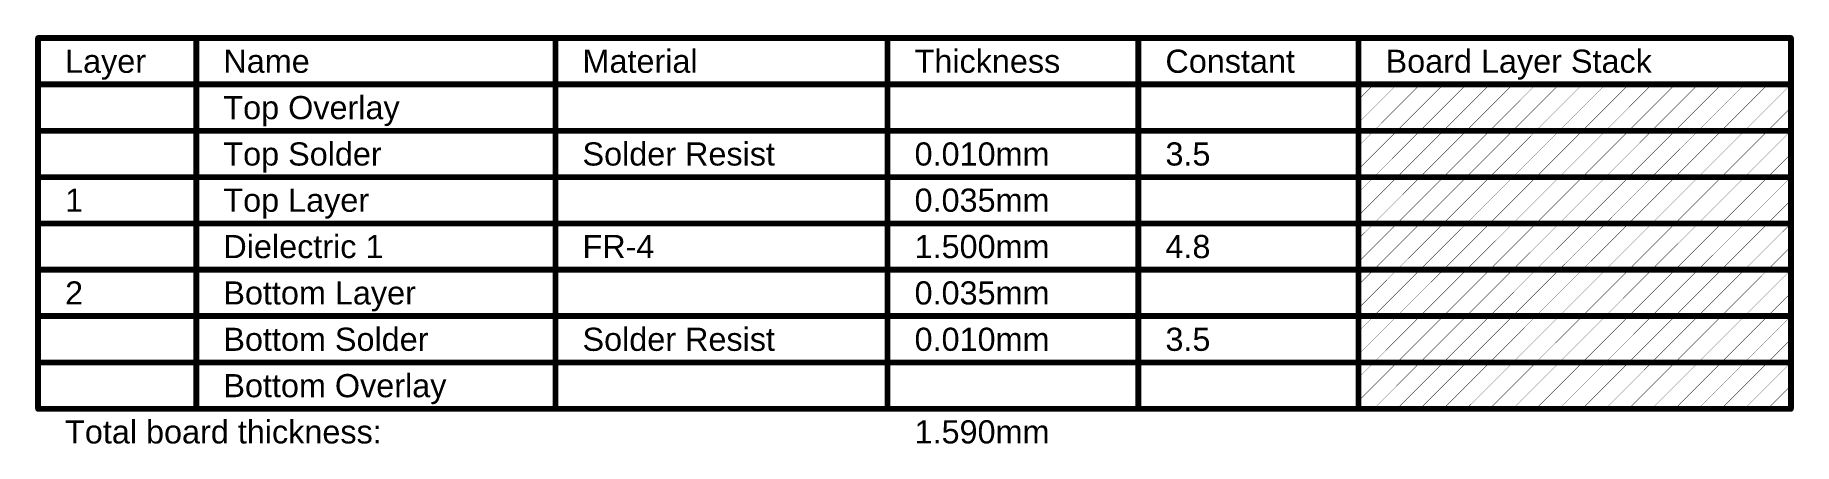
# Model space of a CAD drawing. Header units: inches. Extents: x -7 to 348, y -14 to 159.
# Drawn here: x 101.7 to 217.3, y 106.4 to 133.3 of the extents above; entities that cross this region are included whole.
import ezdxf

# ---------------------------------------------------------------- set-up
doc = ezdxf.new("R2010")
doc.units = ezdxf.units.IN
doc.layers.add('Fabrication', color=76, linetype='Continuous')
doc.styles.add('Arial', font='', dxfattribs={"height": 0.2})
doc.styles.get('Arial').set_extended_font_data('Arial')

msp = doc.modelspace()

# ---------------------------------------------------------------- texts
at = {"layer": 'Fabrication', "style": 'Arial'}
for s, height, p in [('Layer', 1.524, (103.65, 130.81)), ('Name', 1.524, (114.06, 130.81)), ('Material', 1.524, (137.68, 130.81)), ('Thickness', 1.524, (159.52, 130.81)), ('Constant', 1.524, (176.02, 130.81)), ('Board Layer Stack', 1.524, (190.5, 130.81)), ('Top Overlay', 1.524, (114.06, 127.76)), ('Top Solder', 1.524, (114.06, 124.71)), ('Solder Resist', 1.524, (137.68, 124.71)), ('0.010mm', 1.524, (159.52, 124.71)), ('3.5', 1.524, (176.02, 124.71)), ('1', 1.52, (103.65, 121.67)), ('Top Layer', 1.524, (114.06, 121.67)), ('0.035mm', 1.524, (159.52, 121.67)), ('Dielectric 1', 1.524, (114.06, 118.62)), ('FR-4', 1.524, (137.68, 118.62)), ('1.500mm', 1.524, (159.52, 118.62)), ('4.8', 1.524, (176.02, 118.62)), ('2', 1.52, (103.65, 115.57)), ('Bottom Layer', 1.524, (114.06, 115.57)), ('0.035mm', 1.524, (159.52, 115.57)), ('Bottom Solder', 1.524, (114.06, 112.52)), ('Solder Resist', 1.524, (137.68, 112.52)), ('0.010mm', 1.524, (159.52, 112.52)), ('3.5', 1.524, (176.02, 112.52)), ('Bottom Overlay', 1.524, (114.06, 109.47)), ('Total board thickness:', 1.524, (103.65, 106.43)), ('1.590mm', 1.524, (159.52, 106.43))]:
    msp.add_text(s, height=height, dxfattribs=at).set_placement(p)

# ---------------------------------------------------------------- linework, layer by layer
at = {"layer": 'Fabrication'}
for points, const_width in [([(101.87, 108.71), (101.87, 133.1)], 0.381), ([(101.87, 133.1), (217.16, 133.1)], 0.381), ([(112.28, 108.71), (112.28, 133.1)], 0.381), ([(135.9, 108.71), (135.9, 133.1)], 0.381), ([(157.74, 108.71), (157.74, 133.1)], 0.381), ([(174.24, 108.71), (174.24, 133.1)], 0.381), ([(188.72, 108.71), (188.72, 133.1)], 0.381), ([(217.16, 108.71), (217.16, 133.1)], 0.381), ([(101.87, 130.05), (217.16, 130.05)], 0.381), ([(188.72, 129.04), (189.73, 130.05)], 0.0254), ([(188.72, 127.52), (191.25, 130.05)], 0.0254), ([(189.73, 127), (192.77, 130.05)], 0.0254), ([(191.25, 127), (194.3, 130.05)], 0.0254), ([(192.77, 127), (195.82, 130.05)], 0.0254), ([(194.3, 127), (197.35, 130.05)], 0.0254), ([(195.82, 127), (198.87, 130.05)], 0.0254), ([(197.35, 127), (200.39, 130.05)], 0.0254), ([(198.87, 127), (201.92, 130.05)], 0.0254), ([(200.39, 127), (203.44, 130.05)], 0.0254), ([(201.92, 127), (204.97, 130.05)], 0.0254), ([(203.44, 127), (206.49, 130.05)], 0.0254), ([(204.97, 127), (208.01, 130.05)], 0.0254), ([(206.49, 127), (209.54, 130.05)], 0.0254), ([(208.01, 127), (211.06, 130.05)], 0.0254), ([(209.54, 127), (212.59, 130.05)], 0.0254), ([(211.06, 127), (214.11, 130.05)], 0.0254), ([(212.59, 127), (215.63, 130.05)], 0.0254), ([(214.11, 127), (217.16, 130.05)], 0.0254), ([(215.63, 127), (217.16, 128.52)], 0.0254), ([(101.87, 127), (112.28, 127)], 0.381), ([(112.28, 127), (135.9, 127)], 0.381), ([(135.9, 127), (157.74, 127)], 0.381), ([(157.74, 127), (174.24, 127)], 0.381), ([(174.24, 127), (188.72, 127)], 0.381), ([(188.72, 127), (217.16, 127)], 0.381), ([(188.72, 125.99), (189.73, 127)], 0.0254), ([(188.72, 124.47), (191.25, 127)], 0.0254), ([(189.73, 123.95), (192.77, 127)], 0.0254), ([(191.25, 123.95), (194.3, 127)], 0.0254), ([(192.77, 123.95), (195.82, 127)], 0.0254), ([(194.3, 123.95), (197.35, 127)], 0.0254), ([(195.82, 123.95), (198.87, 127)], 0.0254), ([(197.35, 123.95), (200.39, 127)], 0.0254), ([(198.87, 123.95), (201.92, 127)], 0.0254), ([(200.39, 123.95), (203.44, 127)], 0.0254), ([(201.92, 123.95), (204.97, 127)], 0.0254), ([(203.44, 123.95), (206.49, 127)], 0.0254), ([(204.97, 123.95), (208.01, 127)], 0.0254), ([(206.49, 123.95), (209.54, 127)], 0.0254), ([(208.01, 123.95), (211.06, 127)], 0.0254), ([(209.54, 123.95), (212.59, 127)], 0.0254), ([(211.06, 123.95), (214.11, 127)], 0.0254), ([(212.59, 123.95), (215.63, 127)], 0.0254), ([(214.11, 123.95), (217.16, 127)], 0.0254), ([(215.63, 123.95), (217.16, 125.48)], 0.0254), ([(101.87, 123.95), (112.28, 123.95)], 0.381), ([(112.28, 123.95), (135.9, 123.95)], 0.381), ([(135.9, 123.95), (157.74, 123.95)], 0.381), ([(157.74, 123.95), (174.24, 123.95)], 0.381), ([(174.24, 123.95), (188.72, 123.95)], 0.381), ([(188.72, 123.95), (217.16, 123.95)], 0.381), ([(188.72, 122.94), (189.73, 123.95)], 0.0254), ([(188.72, 121.42), (191.25, 123.95)], 0.0254), ([(189.73, 120.9), (192.77, 123.95)], 0.0254), ([(191.25, 120.9), (194.3, 123.95)], 0.0254), ([(192.77, 120.9), (195.82, 123.95)], 0.0254), ([(194.3, 120.9), (197.35, 123.95)], 0.0254), ([(195.82, 120.9), (198.87, 123.95)], 0.0254), ([(197.35, 120.9), (200.39, 123.95)], 0.0254), ([(198.87, 120.9), (201.92, 123.95)], 0.0254), ([(200.39, 120.9), (203.44, 123.95)], 0.0254), ([(201.92, 120.9), (204.97, 123.95)], 0.0254), ([(203.44, 120.9), (206.49, 123.95)], 0.0254), ([(204.97, 120.9), (208.01, 123.95)], 0.0254), ([(206.49, 120.9), (209.54, 123.95)], 0.0254), ([(208.01, 120.9), (211.06, 123.95)], 0.0254), ([(209.54, 120.9), (212.59, 123.95)], 0.0254), ([(211.06, 120.9), (214.11, 123.95)], 0.0254), ([(212.59, 120.9), (215.63, 123.95)], 0.0254), ([(214.11, 120.9), (217.16, 123.95)], 0.0254), ([(215.63, 120.9), (217.16, 122.43)], 0.0254), ([(101.87, 120.9), (112.28, 120.9)], 0.381), ([(112.28, 120.9), (135.9, 120.9)], 0.381), ([(135.9, 120.9), (157.74, 120.9)], 0.381), ([(157.74, 120.9), (174.24, 120.9)], 0.381), ([(174.24, 120.9), (188.72, 120.9)], 0.381), ([(188.72, 120.9), (217.16, 120.9)], 0.381), ([(188.72, 119.9), (189.73, 120.9)], 0.0254), ([(188.72, 118.37), (191.25, 120.9)], 0.0254), ([(189.73, 117.86), (192.77, 120.9)], 0.0254), ([(191.25, 117.86), (194.3, 120.9)], 0.0254), ([(192.77, 117.86), (195.82, 120.9)], 0.0254), ([(194.3, 117.86), (197.35, 120.9)], 0.0254), ([(195.82, 117.86), (198.87, 120.9)], 0.0254), ([(197.35, 117.86), (200.39, 120.9)], 0.0254), ([(198.87, 117.86), (201.92, 120.9)], 0.0254), ([(200.39, 117.86), (203.44, 120.9)], 0.0254), ([(201.92, 117.86), (204.97, 120.9)], 0.0254), ([(203.44, 117.86), (206.49, 120.9)], 0.0254), ([(204.97, 117.86), (208.01, 120.9)], 0.0254), ([(206.49, 117.86), (209.54, 120.9)], 0.0254), ([(208.01, 117.86), (211.06, 120.9)], 0.0254), ([(209.54, 117.86), (212.59, 120.9)], 0.0254), ([(211.06, 117.86), (214.11, 120.9)], 0.0254), ([(212.59, 117.86), (215.63, 120.9)], 0.0254), ([(214.11, 117.86), (217.16, 120.9)], 0.0254), ([(215.63, 117.86), (217.16, 119.38)], 0.0254), ([(101.87, 117.86), (112.28, 117.86)], 0.381), ([(112.28, 117.86), (135.9, 117.86)], 0.381), ([(135.9, 117.86), (157.74, 117.86)], 0.381), ([(157.74, 117.86), (174.24, 117.86)], 0.381), ([(174.24, 117.86), (188.72, 117.86)], 0.381), ([(188.72, 117.86), (217.16, 117.86)], 0.381), ([(188.72, 116.85), (189.73, 117.86)], 0.0254), ([(188.72, 115.32), (191.25, 117.86)], 0.0254), ([(189.73, 114.81), (192.77, 117.86)], 0.0254), ([(191.25, 114.81), (194.3, 117.86)], 0.0254), ([(192.77, 114.81), (195.82, 117.86)], 0.0254), ([(194.3, 114.81), (197.35, 117.86)], 0.0254), ([(195.82, 114.81), (198.87, 117.86)], 0.0254), ([(197.35, 114.81), (200.39, 117.86)], 0.0254), ([(198.87, 114.81), (201.92, 117.86)], 0.0254), ([(200.39, 114.81), (203.44, 117.86)], 0.0254), ([(201.92, 114.81), (204.97, 117.86)], 0.0254), ([(203.44, 114.81), (206.49, 117.86)], 0.0254), ([(204.97, 114.81), (208.01, 117.86)], 0.0254), ([(206.49, 114.81), (209.54, 117.86)], 0.0254), ([(208.01, 114.81), (211.06, 117.86)], 0.0254), ([(209.54, 114.81), (212.59, 117.86)], 0.0254), ([(211.06, 114.81), (214.11, 117.86)], 0.0254), ([(212.59, 114.81), (215.63, 117.86)], 0.0254), ([(214.11, 114.81), (217.16, 117.86)], 0.0254), ([(215.63, 114.81), (217.16, 116.33)], 0.0254), ([(101.87, 114.81), (112.28, 114.81)], 0.381), ([(112.28, 114.81), (135.9, 114.81)], 0.381), ([(135.9, 114.81), (157.74, 114.81)], 0.381), ([(157.74, 114.81), (174.24, 114.81)], 0.381), ([(174.24, 114.81), (188.72, 114.81)], 0.381), ([(188.72, 114.81), (217.16, 114.81)], 0.381), ([(188.72, 113.8), (189.73, 114.81)], 0.0254), ([(188.72, 112.28), (191.25, 114.81)], 0.0254), ([(189.73, 111.76), (192.77, 114.81)], 0.0254), ([(191.25, 111.76), (194.3, 114.81)], 0.0254), ([(192.77, 111.76), (195.82, 114.81)], 0.0254), ([(194.3, 111.76), (197.35, 114.81)], 0.0254), ([(195.82, 111.76), (198.87, 114.81)], 0.0254), ([(197.35, 111.76), (200.39, 114.81)], 0.0254), ([(198.87, 111.76), (201.92, 114.81)], 0.0254), ([(200.39, 111.76), (203.44, 114.81)], 0.0254), ([(201.92, 111.76), (204.97, 114.81)], 0.0254), ([(203.44, 111.76), (206.49, 114.81)], 0.0254), ([(204.97, 111.76), (208.01, 114.81)], 0.0254), ([(206.49, 111.76), (209.54, 114.81)], 0.0254), ([(208.01, 111.76), (211.06, 114.81)], 0.0254), ([(209.54, 111.76), (212.59, 114.81)], 0.0254), ([(211.06, 111.76), (214.11, 114.81)], 0.0254), ([(212.59, 111.76), (215.63, 114.81)], 0.0254), ([(214.11, 111.76), (217.16, 114.81)], 0.0254), ([(215.63, 111.76), (217.16, 113.28)], 0.0254), ([(101.87, 111.76), (112.28, 111.76)], 0.381), ([(112.28, 111.76), (135.9, 111.76)], 0.381), ([(135.9, 111.76), (157.74, 111.76)], 0.381), ([(157.74, 111.76), (174.24, 111.76)], 0.381), ([(174.24, 111.76), (188.72, 111.76)], 0.381), ([(188.72, 111.76), (217.16, 111.76)], 0.381), ([(188.72, 110.75), (189.73, 111.76)], 0.0254), ([(188.72, 109.23), (191.25, 111.76)], 0.0254), ([(189.73, 108.71), (192.77, 111.76)], 0.0254), ([(191.25, 108.71), (194.3, 111.76)], 0.0254), ([(192.77, 108.71), (195.82, 111.76)], 0.0254), ([(194.3, 108.71), (197.35, 111.76)], 0.0254), ([(195.82, 108.71), (198.87, 111.76)], 0.0254), ([(197.35, 108.71), (200.39, 111.76)], 0.0254), ([(198.87, 108.71), (201.92, 111.76)], 0.0254), ([(200.39, 108.71), (203.44, 111.76)], 0.0254), ([(201.92, 108.71), (204.97, 111.76)], 0.0254), ([(203.44, 108.71), (206.49, 111.76)], 0.0254), ([(204.97, 108.71), (208.01, 111.76)], 0.0254), ([(206.49, 108.71), (209.54, 111.76)], 0.0254), ([(208.01, 108.71), (211.06, 111.76)], 0.0254), ([(209.54, 108.71), (212.59, 111.76)], 0.0254), ([(211.06, 108.71), (214.11, 111.76)], 0.0254), ([(212.59, 108.71), (215.63, 111.76)], 0.0254), ([(214.11, 108.71), (217.16, 111.76)], 0.0254), ([(215.63, 108.71), (217.16, 110.24)], 0.0254), ([(101.87, 108.71), (112.28, 108.71)], 0.381), ([(112.28, 108.71), (135.9, 108.71)], 0.381), ([(135.9, 108.71), (157.74, 108.71)], 0.381), ([(157.74, 108.71), (174.24, 108.71)], 0.381), ([(174.24, 108.71), (188.72, 108.71)], 0.381), ([(188.72, 108.71), (217.16, 108.71)], 0.381)]:
    msp.add_lwpolyline(points, dxfattribs=dict(at, const_width=const_width))
for points, const_width in [([(101.78, 133.1, 1), (101.97, 133.1, 1)], 0.191), ([(101.78, 133.1, 1), (101.97, 133.1, 1)], 0.191), ([(112.19, 133.1, 1), (112.38, 133.1, 1)], 0.191), ([(135.8, 133.1, 1), (136, 133.1, 1)], 0.191), ([(157.64, 133.1, 1), (157.83, 133.1, 1)], 0.191), ([(174.15, 133.1, 1), (174.34, 133.1, 1)], 0.191), ([(188.62, 133.1, 1), (188.81, 133.1, 1)], 0.191), ([(217.06, 133.1, 1), (217.25, 133.1, 1)], 0.191), ([(217.06, 133.1, 1), (217.25, 133.1, 1)], 0.191), ([(101.78, 130.05, 1), (101.97, 130.05, 1)], 0.191), ([(189.72, 130.05, 1), (189.73, 130.05, 1)], 0.0127), ([(191.24, 130.05, 1), (191.26, 130.05, 1)], 0.0127), ([(192.77, 130.05, 1), (192.78, 130.05, 1)], 0.0127), ([(194.29, 130.05, 1), (194.3, 130.05, 1)], 0.0127), ([(195.82, 130.05, 1), (195.83, 130.05, 1)], 0.0127), ([(197.34, 130.05, 1), (197.35, 130.05, 1)], 0.0127), ([(198.86, 130.05, 1), (198.88, 130.05, 1)], 0.0127), ([(200.39, 130.05, 1), (200.4, 130.05, 1)], 0.0127), ([(201.91, 130.05, 1), (201.92, 130.05, 1)], 0.0127), ([(203.44, 130.05, 1), (203.45, 130.05, 1)], 0.0127), ([(204.96, 130.05, 1), (204.97, 130.05, 1)], 0.0127), ([(206.48, 130.05, 1), (206.5, 130.05, 1)], 0.0127), ([(208.01, 130.05, 1), (208.02, 130.05, 1)], 0.0127), ([(209.53, 130.05, 1), (209.54, 130.05, 1)], 0.0127), ([(211.06, 130.05, 1), (211.07, 130.05, 1)], 0.0127), ([(212.58, 130.05, 1), (212.59, 130.05, 1)], 0.0127), ([(214.1, 130.05, 1), (214.12, 130.05, 1)], 0.0127), ([(215.63, 130.05, 1), (215.64, 130.05, 1)], 0.0127), ([(217.06, 130.05, 1), (217.25, 130.05, 1)], 0.191), ([(217.15, 130.05, 1), (217.16, 130.05, 1)], 0.0127), ([(188.71, 129.04, 1), (188.72, 129.04, 1)], 0.0127), ([(217.15, 128.52, 1), (217.16, 128.52, 1)], 0.0127), ([(188.71, 127.52, 1), (188.72, 127.52, 1)], 0.0127), ([(101.78, 127, 1), (101.97, 127, 1)], 0.191), ([(112.19, 127, 1), (112.38, 127, 1)], 0.191), ([(112.19, 127, 1), (112.38, 127, 1)], 0.191), ([(135.8, 127, 1), (136, 127, 1)], 0.191), ([(135.8, 127, 1), (136, 127, 1)], 0.191), ([(157.64, 127, 1), (157.83, 127, 1)], 0.191), ([(157.64, 127, 1), (157.83, 127, 1)], 0.191), ([(174.15, 127, 1), (174.34, 127, 1)], 0.191), ([(174.15, 127, 1), (174.34, 127, 1)], 0.191), ([(188.62, 127, 1), (188.81, 127, 1)], 0.191), ([(188.62, 127, 1), (188.81, 127, 1)], 0.191), ([(189.72, 127, 1), (189.73, 127, 1)], 0.0127), ([(189.72, 127, 1), (189.73, 127, 1)], 0.0127), ([(191.24, 127, 1), (191.26, 127, 1)], 0.0127), ([(191.24, 127, 1), (191.26, 127, 1)], 0.0127), ([(192.77, 127, 1), (192.78, 127, 1)], 0.0127), ([(192.77, 127, 1), (192.78, 127, 1)], 0.0127), ([(194.29, 127, 1), (194.3, 127, 1)], 0.0127), ([(194.29, 127, 1), (194.3, 127, 1)], 0.0127), ([(195.82, 127, 1), (195.83, 127, 1)], 0.0127), ([(195.82, 127, 1), (195.83, 127, 1)], 0.0127), ([(197.34, 127, 1), (197.35, 127, 1)], 0.0127), ([(197.34, 127, 1), (197.35, 127, 1)], 0.0127), ([(198.86, 127, 1), (198.88, 127, 1)], 0.0127), ([(198.86, 127, 1), (198.88, 127, 1)], 0.0127), ([(200.39, 127, 1), (200.4, 127, 1)], 0.0127), ([(200.39, 127, 1), (200.4, 127, 1)], 0.0127), ([(201.91, 127, 1), (201.92, 127, 1)], 0.0127), ([(201.91, 127, 1), (201.92, 127, 1)], 0.0127), ([(203.44, 127, 1), (203.45, 127, 1)], 0.0127), ([(203.44, 127, 1), (203.45, 127, 1)], 0.0127), ([(204.96, 127, 1), (204.97, 127, 1)], 0.0127), ([(204.96, 127, 1), (204.97, 127, 1)], 0.0127), ([(206.48, 127, 1), (206.5, 127, 1)], 0.0127), ([(206.48, 127, 1), (206.5, 127, 1)], 0.0127), ([(208.01, 127, 1), (208.02, 127, 1)], 0.0127), ([(208.01, 127, 1), (208.02, 127, 1)], 0.0127), ([(209.53, 127, 1), (209.54, 127, 1)], 0.0127), ([(209.53, 127, 1), (209.54, 127, 1)], 0.0127), ([(211.06, 127, 1), (211.07, 127, 1)], 0.0127), ([(211.06, 127, 1), (211.07, 127, 1)], 0.0127), ([(212.58, 127, 1), (212.59, 127, 1)], 0.0127), ([(212.58, 127, 1), (212.59, 127, 1)], 0.0127), ([(214.1, 127, 1), (214.12, 127, 1)], 0.0127), ([(214.1, 127, 1), (214.12, 127, 1)], 0.0127), ([(215.63, 127, 1), (215.64, 127, 1)], 0.0127), ([(215.63, 127, 1), (215.64, 127, 1)], 0.0127), ([(217.06, 127, 1), (217.25, 127, 1)], 0.191), ([(217.15, 127, 1), (217.16, 127, 1)], 0.0127), ([(188.71, 125.99, 1), (188.72, 125.99, 1)], 0.0127), ([(217.15, 125.48, 1), (217.16, 125.48, 1)], 0.0127), ([(101.78, 123.95, 1), (101.97, 123.95, 1)], 0.191), ([(112.19, 123.95, 1), (112.38, 123.95, 1)], 0.191), ([(112.19, 123.95, 1), (112.38, 123.95, 1)], 0.191), ([(135.8, 123.95, 1), (136, 123.95, 1)], 0.191), ([(135.8, 123.95, 1), (136, 123.95, 1)], 0.191), ([(157.64, 123.95, 1), (157.83, 123.95, 1)], 0.191), ([(157.64, 123.95, 1), (157.83, 123.95, 1)], 0.191), ([(174.15, 123.95, 1), (174.34, 123.95, 1)], 0.191), ([(174.15, 123.95, 1), (174.34, 123.95, 1)], 0.191), ([(188.62, 123.95, 1), (188.81, 123.95, 1)], 0.191), ([(188.62, 123.95, 1), (188.81, 123.95, 1)], 0.191), ([(188.71, 124.47, 1), (188.72, 124.47, 1)], 0.0127), ([(189.72, 123.95, 1), (189.73, 123.95, 1)], 0.0127), ([(189.72, 123.95, 1), (189.73, 123.95, 1)], 0.0127), ([(191.24, 123.95, 1), (191.26, 123.95, 1)], 0.0127), ([(191.24, 123.95, 1), (191.26, 123.95, 1)], 0.0127), ([(192.77, 123.95, 1), (192.78, 123.95, 1)], 0.0127), ([(192.77, 123.95, 1), (192.78, 123.95, 1)], 0.0127), ([(194.29, 123.95, 1), (194.3, 123.95, 1)], 0.0127), ([(194.29, 123.95, 1), (194.3, 123.95, 1)], 0.0127), ([(195.82, 123.95, 1), (195.83, 123.95, 1)], 0.0127), ([(195.82, 123.95, 1), (195.83, 123.95, 1)], 0.0127), ([(197.34, 123.95, 1), (197.35, 123.95, 1)], 0.0127), ([(197.34, 123.95, 1), (197.35, 123.95, 1)], 0.0127), ([(198.86, 123.95, 1), (198.88, 123.95, 1)], 0.0127), ([(198.86, 123.95, 1), (198.88, 123.95, 1)], 0.0127), ([(200.39, 123.95, 1), (200.4, 123.95, 1)], 0.0127), ([(200.39, 123.95, 1), (200.4, 123.95, 1)], 0.0127), ([(201.91, 123.95, 1), (201.92, 123.95, 1)], 0.0127), ([(201.91, 123.95, 1), (201.92, 123.95, 1)], 0.0127), ([(203.44, 123.95, 1), (203.45, 123.95, 1)], 0.0127), ([(203.44, 123.95, 1), (203.45, 123.95, 1)], 0.0127), ([(204.96, 123.95, 1), (204.97, 123.95, 1)], 0.0127), ([(204.96, 123.95, 1), (204.97, 123.95, 1)], 0.0127), ([(206.48, 123.95, 1), (206.5, 123.95, 1)], 0.0127), ([(206.48, 123.95, 1), (206.5, 123.95, 1)], 0.0127), ([(208.01, 123.95, 1), (208.02, 123.95, 1)], 0.0127), ([(208.01, 123.95, 1), (208.02, 123.95, 1)], 0.0127), ([(209.53, 123.95, 1), (209.54, 123.95, 1)], 0.0127), ([(209.53, 123.95, 1), (209.54, 123.95, 1)], 0.0127), ([(211.06, 123.95, 1), (211.07, 123.95, 1)], 0.0127), ([(211.06, 123.95, 1), (211.07, 123.95, 1)], 0.0127), ([(212.58, 123.95, 1), (212.59, 123.95, 1)], 0.0127), ([(212.58, 123.95, 1), (212.59, 123.95, 1)], 0.0127), ([(214.1, 123.95, 1), (214.12, 123.95, 1)], 0.0127), ([(214.1, 123.95, 1), (214.12, 123.95, 1)], 0.0127), ([(215.63, 123.95, 1), (215.64, 123.95, 1)], 0.0127), ([(215.63, 123.95, 1), (215.64, 123.95, 1)], 0.0127), ([(217.06, 123.95, 1), (217.25, 123.95, 1)], 0.191), ([(217.15, 123.95, 1), (217.16, 123.95, 1)], 0.0127), ([(188.71, 122.94, 1), (188.72, 122.94, 1)], 0.0127), ([(217.15, 122.43, 1), (217.16, 122.43, 1)], 0.0127), ([(101.78, 120.9, 1), (101.97, 120.9, 1)], 0.191), ([(112.19, 120.9, 1), (112.38, 120.9, 1)], 0.191), ([(112.19, 120.9, 1), (112.38, 120.9, 1)], 0.191), ([(135.8, 120.9, 1), (136, 120.9, 1)], 0.191), ([(135.8, 120.9, 1), (136, 120.9, 1)], 0.191), ([(157.64, 120.9, 1), (157.83, 120.9, 1)], 0.191), ([(157.64, 120.9, 1), (157.83, 120.9, 1)], 0.191), ([(174.15, 120.9, 1), (174.34, 120.9, 1)], 0.191), ([(174.15, 120.9, 1), (174.34, 120.9, 1)], 0.191), ([(188.62, 120.9, 1), (188.81, 120.9, 1)], 0.191), ([(188.62, 120.9, 1), (188.81, 120.9, 1)], 0.191), ([(188.71, 121.42, 1), (188.72, 121.42, 1)], 0.0127), ([(189.72, 120.9, 1), (189.73, 120.9, 1)], 0.0127), ([(189.72, 120.9, 1), (189.73, 120.9, 1)], 0.0127), ([(191.24, 120.9, 1), (191.26, 120.9, 1)], 0.0127), ([(191.24, 120.9, 1), (191.26, 120.9, 1)], 0.0127), ([(192.77, 120.9, 1), (192.78, 120.9, 1)], 0.0127), ([(192.77, 120.9, 1), (192.78, 120.9, 1)], 0.0127), ([(194.29, 120.9, 1), (194.3, 120.9, 1)], 0.0127), ([(194.29, 120.9, 1), (194.3, 120.9, 1)], 0.0127), ([(195.82, 120.9, 1), (195.83, 120.9, 1)], 0.0127), ([(195.82, 120.9, 1), (195.83, 120.9, 1)], 0.0127), ([(197.34, 120.9, 1), (197.35, 120.9, 1)], 0.0127), ([(197.34, 120.9, 1), (197.35, 120.9, 1)], 0.0127), ([(198.86, 120.9, 1), (198.88, 120.9, 1)], 0.0127), ([(198.86, 120.9, 1), (198.88, 120.9, 1)], 0.0127), ([(200.39, 120.9, 1), (200.4, 120.9, 1)], 0.0127), ([(200.39, 120.9, 1), (200.4, 120.9, 1)], 0.0127), ([(201.91, 120.9, 1), (201.92, 120.9, 1)], 0.0127), ([(201.91, 120.9, 1), (201.92, 120.9, 1)], 0.0127), ([(203.44, 120.9, 1), (203.45, 120.9, 1)], 0.0127), ([(203.44, 120.9, 1), (203.45, 120.9, 1)], 0.0127), ([(204.96, 120.9, 1), (204.97, 120.9, 1)], 0.0127), ([(204.96, 120.9, 1), (204.97, 120.9, 1)], 0.0127), ([(206.48, 120.9, 1), (206.5, 120.9, 1)], 0.0127), ([(206.48, 120.9, 1), (206.5, 120.9, 1)], 0.0127), ([(208.01, 120.9, 1), (208.02, 120.9, 1)], 0.0127), ([(208.01, 120.9, 1), (208.02, 120.9, 1)], 0.0127), ([(209.53, 120.9, 1), (209.54, 120.9, 1)], 0.0127), ([(209.53, 120.9, 1), (209.54, 120.9, 1)], 0.0127), ([(211.06, 120.9, 1), (211.07, 120.9, 1)], 0.0127), ([(211.06, 120.9, 1), (211.07, 120.9, 1)], 0.0127), ([(212.58, 120.9, 1), (212.59, 120.9, 1)], 0.0127), ([(212.58, 120.9, 1), (212.59, 120.9, 1)], 0.0127), ([(214.1, 120.9, 1), (214.12, 120.9, 1)], 0.0127), ([(214.1, 120.9, 1), (214.12, 120.9, 1)], 0.0127), ([(215.63, 120.9, 1), (215.64, 120.9, 1)], 0.0127), ([(215.63, 120.9, 1), (215.64, 120.9, 1)], 0.0127), ([(217.06, 120.9, 1), (217.25, 120.9, 1)], 0.191), ([(217.15, 120.9, 1), (217.16, 120.9, 1)], 0.0127), ([(188.71, 119.9, 1), (188.72, 119.9, 1)], 0.0127), ([(217.15, 119.38, 1), (217.16, 119.38, 1)], 0.0127), ([(101.78, 117.86, 1), (101.97, 117.86, 1)], 0.191), ([(112.19, 117.86, 1), (112.38, 117.86, 1)], 0.191), ([(112.19, 117.86, 1), (112.38, 117.86, 1)], 0.191), ([(135.8, 117.86, 1), (136, 117.86, 1)], 0.191), ([(135.8, 117.86, 1), (136, 117.86, 1)], 0.191), ([(157.64, 117.86, 1), (157.83, 117.86, 1)], 0.191), ([(157.64, 117.86, 1), (157.83, 117.86, 1)], 0.191), ([(174.15, 117.86, 1), (174.34, 117.86, 1)], 0.191), ([(174.15, 117.86, 1), (174.34, 117.86, 1)], 0.191), ([(188.62, 117.86, 1), (188.81, 117.86, 1)], 0.191), ([(188.62, 117.86, 1), (188.81, 117.86, 1)], 0.191), ([(188.71, 118.37, 1), (188.72, 118.37, 1)], 0.0127), ([(217.06, 117.86, 1), (217.25, 117.86, 1)], 0.191), ([(188.71, 116.85, 1), (188.72, 116.85, 1)], 0.0127), ([(189.72, 117.86, 1), (189.73, 117.86, 1)], 0.0127), ([(189.72, 117.86, 1), (189.73, 117.86, 1)], 0.0127), ([(191.24, 117.86, 1), (191.26, 117.86, 1)], 0.0127), ([(191.24, 117.86, 1), (191.26, 117.86, 1)], 0.0127), ([(192.77, 117.86, 1), (192.78, 117.86, 1)], 0.0127), ([(192.77, 117.86, 1), (192.78, 117.86, 1)], 0.0127), ([(194.29, 117.86, 1), (194.3, 117.86, 1)], 0.0127), ([(194.29, 117.86, 1), (194.3, 117.86, 1)], 0.0127), ([(195.82, 117.86, 1), (195.83, 117.86, 1)], 0.0127), ([(195.82, 117.86, 1), (195.83, 117.86, 1)], 0.0127), ([(197.34, 117.86, 1), (197.35, 117.86, 1)], 0.0127), ([(197.34, 117.86, 1), (197.35, 117.86, 1)], 0.0127), ([(198.86, 117.86, 1), (198.88, 117.86, 1)], 0.0127), ([(198.86, 117.86, 1), (198.88, 117.86, 1)], 0.0127), ([(200.39, 117.86, 1), (200.4, 117.86, 1)], 0.0127), ([(200.39, 117.86, 1), (200.4, 117.86, 1)], 0.0127), ([(201.91, 117.86, 1), (201.92, 117.86, 1)], 0.0127), ([(201.91, 117.86, 1), (201.92, 117.86, 1)], 0.0127), ([(203.44, 117.86, 1), (203.45, 117.86, 1)], 0.0127), ([(203.44, 117.86, 1), (203.45, 117.86, 1)], 0.0127), ([(204.96, 117.86, 1), (204.97, 117.86, 1)], 0.0127), ([(204.96, 117.86, 1), (204.97, 117.86, 1)], 0.0127), ([(206.48, 117.86, 1), (206.5, 117.86, 1)], 0.0127), ([(206.48, 117.86, 1), (206.5, 117.86, 1)], 0.0127), ([(208.01, 117.86, 1), (208.02, 117.86, 1)], 0.0127), ([(208.01, 117.86, 1), (208.02, 117.86, 1)], 0.0127), ([(209.53, 117.86, 1), (209.54, 117.86, 1)], 0.0127), ([(209.53, 117.86, 1), (209.54, 117.86, 1)], 0.0127), ([(211.06, 117.86, 1), (211.07, 117.86, 1)], 0.0127), ([(211.06, 117.86, 1), (211.07, 117.86, 1)], 0.0127), ([(212.58, 117.86, 1), (212.59, 117.86, 1)], 0.0127), ([(212.58, 117.86, 1), (212.59, 117.86, 1)], 0.0127), ([(214.1, 117.86, 1), (214.12, 117.86, 1)], 0.0127), ([(214.1, 117.86, 1), (214.12, 117.86, 1)], 0.0127), ([(215.63, 117.86, 1), (215.64, 117.86, 1)], 0.0127), ([(215.63, 117.86, 1), (215.64, 117.86, 1)], 0.0127), ([(217.15, 117.86, 1), (217.16, 117.86, 1)], 0.0127), ([(217.15, 116.33, 1), (217.16, 116.33, 1)], 0.0127), ([(101.78, 114.81, 1), (101.97, 114.81, 1)], 0.191), ([(112.19, 114.81, 1), (112.38, 114.81, 1)], 0.191), ([(112.19, 114.81, 1), (112.38, 114.81, 1)], 0.191), ([(135.8, 114.81, 1), (136, 114.81, 1)], 0.191), ([(135.8, 114.81, 1), (136, 114.81, 1)], 0.191), ([(157.64, 114.81, 1), (157.83, 114.81, 1)], 0.191), ([(157.64, 114.81, 1), (157.83, 114.81, 1)], 0.191), ([(174.15, 114.81, 1), (174.34, 114.81, 1)], 0.191), ([(174.15, 114.81, 1), (174.34, 114.81, 1)], 0.191), ([(188.62, 114.81, 1), (188.81, 114.81, 1)], 0.191), ([(188.62, 114.81, 1), (188.81, 114.81, 1)], 0.191), ([(188.71, 115.32, 1), (188.72, 115.32, 1)], 0.0127), ([(189.72, 114.81, 1), (189.73, 114.81, 1)], 0.0127), ([(189.72, 114.81, 1), (189.73, 114.81, 1)], 0.0127), ([(191.24, 114.81, 1), (191.26, 114.81, 1)], 0.0127), ([(191.24, 114.81, 1), (191.26, 114.81, 1)], 0.0127), ([(192.77, 114.81, 1), (192.78, 114.81, 1)], 0.0127), ([(192.77, 114.81, 1), (192.78, 114.81, 1)], 0.0127), ([(194.29, 114.81, 1), (194.3, 114.81, 1)], 0.0127), ([(194.29, 114.81, 1), (194.3, 114.81, 1)], 0.0127), ([(195.82, 114.81, 1), (195.83, 114.81, 1)], 0.0127), ([(195.82, 114.81, 1), (195.83, 114.81, 1)], 0.0127), ([(197.34, 114.81, 1), (197.35, 114.81, 1)], 0.0127), ([(197.34, 114.81, 1), (197.35, 114.81, 1)], 0.0127), ([(198.86, 114.81, 1), (198.88, 114.81, 1)], 0.0127), ([(198.86, 114.81, 1), (198.88, 114.81, 1)], 0.0127), ([(200.39, 114.81, 1), (200.4, 114.81, 1)], 0.0127), ([(200.39, 114.81, 1), (200.4, 114.81, 1)], 0.0127), ([(201.91, 114.81, 1), (201.92, 114.81, 1)], 0.0127), ([(201.91, 114.81, 1), (201.92, 114.81, 1)], 0.0127), ([(203.44, 114.81, 1), (203.45, 114.81, 1)], 0.0127), ([(203.44, 114.81, 1), (203.45, 114.81, 1)], 0.0127), ([(204.96, 114.81, 1), (204.97, 114.81, 1)], 0.0127), ([(204.96, 114.81, 1), (204.97, 114.81, 1)], 0.0127), ([(206.48, 114.81, 1), (206.5, 114.81, 1)], 0.0127), ([(206.48, 114.81, 1), (206.5, 114.81, 1)], 0.0127), ([(208.01, 114.81, 1), (208.02, 114.81, 1)], 0.0127), ([(208.01, 114.81, 1), (208.02, 114.81, 1)], 0.0127), ([(209.53, 114.81, 1), (209.54, 114.81, 1)], 0.0127), ([(209.53, 114.81, 1), (209.54, 114.81, 1)], 0.0127), ([(211.06, 114.81, 1), (211.07, 114.81, 1)], 0.0127), ([(211.06, 114.81, 1), (211.07, 114.81, 1)], 0.0127), ([(212.58, 114.81, 1), (212.59, 114.81, 1)], 0.0127), ([(212.58, 114.81, 1), (212.59, 114.81, 1)], 0.0127), ([(214.1, 114.81, 1), (214.12, 114.81, 1)], 0.0127), ([(214.1, 114.81, 1), (214.12, 114.81, 1)], 0.0127), ([(215.63, 114.81, 1), (215.64, 114.81, 1)], 0.0127), ([(215.63, 114.81, 1), (215.64, 114.81, 1)], 0.0127), ([(217.06, 114.81, 1), (217.25, 114.81, 1)], 0.191), ([(217.15, 114.81, 1), (217.16, 114.81, 1)], 0.0127), ([(188.71, 113.8, 1), (188.72, 113.8, 1)], 0.0127), ([(188.71, 112.28, 1), (188.72, 112.28, 1)], 0.0127), ([(217.15, 113.28, 1), (217.16, 113.28, 1)], 0.0127), ([(101.78, 111.76, 1), (101.97, 111.76, 1)], 0.191), ([(112.19, 111.76, 1), (112.38, 111.76, 1)], 0.191), ([(112.19, 111.76, 1), (112.38, 111.76, 1)], 0.191), ([(135.8, 111.76, 1), (136, 111.76, 1)], 0.191), ([(135.8, 111.76, 1), (136, 111.76, 1)], 0.191), ([(157.64, 111.76, 1), (157.83, 111.76, 1)], 0.191), ([(157.64, 111.76, 1), (157.83, 111.76, 1)], 0.191), ([(174.15, 111.76, 1), (174.34, 111.76, 1)], 0.191), ([(174.15, 111.76, 1), (174.34, 111.76, 1)], 0.191), ([(188.62, 111.76, 1), (188.81, 111.76, 1)], 0.191), ([(188.62, 111.76, 1), (188.81, 111.76, 1)], 0.191), ([(189.72, 111.76, 1), (189.73, 111.76, 1)], 0.0127), ([(189.72, 111.76, 1), (189.73, 111.76, 1)], 0.0127), ([(191.24, 111.76, 1), (191.26, 111.76, 1)], 0.0127), ([(191.24, 111.76, 1), (191.26, 111.76, 1)], 0.0127), ([(192.77, 111.76, 1), (192.78, 111.76, 1)], 0.0127), ([(192.77, 111.76, 1), (192.78, 111.76, 1)], 0.0127), ([(194.29, 111.76, 1), (194.3, 111.76, 1)], 0.0127), ([(194.29, 111.76, 1), (194.3, 111.76, 1)], 0.0127), ([(195.82, 111.76, 1), (195.83, 111.76, 1)], 0.0127), ([(195.82, 111.76, 1), (195.83, 111.76, 1)], 0.0127), ([(197.34, 111.76, 1), (197.35, 111.76, 1)], 0.0127), ([(197.34, 111.76, 1), (197.35, 111.76, 1)], 0.0127), ([(198.86, 111.76, 1), (198.88, 111.76, 1)], 0.0127), ([(198.86, 111.76, 1), (198.88, 111.76, 1)], 0.0127), ([(200.39, 111.76, 1), (200.4, 111.76, 1)], 0.0127), ([(200.39, 111.76, 1), (200.4, 111.76, 1)], 0.0127), ([(201.91, 111.76, 1), (201.92, 111.76, 1)], 0.0127), ([(201.91, 111.76, 1), (201.92, 111.76, 1)], 0.0127), ([(203.44, 111.76, 1), (203.45, 111.76, 1)], 0.0127), ([(203.44, 111.76, 1), (203.45, 111.76, 1)], 0.0127), ([(204.96, 111.76, 1), (204.97, 111.76, 1)], 0.0127), ([(204.96, 111.76, 1), (204.97, 111.76, 1)], 0.0127), ([(206.48, 111.76, 1), (206.5, 111.76, 1)], 0.0127), ([(206.48, 111.76, 1), (206.5, 111.76, 1)], 0.0127), ([(208.01, 111.76, 1), (208.02, 111.76, 1)], 0.0127), ([(208.01, 111.76, 1), (208.02, 111.76, 1)], 0.0127), ([(209.53, 111.76, 1), (209.54, 111.76, 1)], 0.0127), ([(209.53, 111.76, 1), (209.54, 111.76, 1)], 0.0127), ([(211.06, 111.76, 1), (211.07, 111.76, 1)], 0.0127), ([(211.06, 111.76, 1), (211.07, 111.76, 1)], 0.0127), ([(212.58, 111.76, 1), (212.59, 111.76, 1)], 0.0127), ([(212.58, 111.76, 1), (212.59, 111.76, 1)], 0.0127), ([(214.1, 111.76, 1), (214.12, 111.76, 1)], 0.0127), ([(214.1, 111.76, 1), (214.12, 111.76, 1)], 0.0127), ([(215.63, 111.76, 1), (215.64, 111.76, 1)], 0.0127), ([(215.63, 111.76, 1), (215.64, 111.76, 1)], 0.0127), ([(217.06, 111.76, 1), (217.25, 111.76, 1)], 0.191), ([(217.15, 111.76, 1), (217.16, 111.76, 1)], 0.0127), ([(188.71, 110.75, 1), (188.72, 110.75, 1)], 0.0127), ([(217.15, 110.24, 1), (217.16, 110.24, 1)], 0.0127), ([(101.78, 108.71, 1), (101.97, 108.71, 1)], 0.191), ([(101.78, 108.71, 1), (101.97, 108.71, 1)], 0.191), ([(112.19, 108.71, 1), (112.38, 108.71, 1)], 0.191), ([(112.19, 108.71, 1), (112.38, 108.71, 1)], 0.191), ([(112.19, 108.71, 1), (112.38, 108.71, 1)], 0.191), ([(135.8, 108.71, 1), (136, 108.71, 1)], 0.191), ([(135.8, 108.71, 1), (136, 108.71, 1)], 0.191), ([(135.8, 108.71, 1), (136, 108.71, 1)], 0.191), ([(157.64, 108.71, 1), (157.83, 108.71, 1)], 0.191), ([(157.64, 108.71, 1), (157.83, 108.71, 1)], 0.191), ([(157.64, 108.71, 1), (157.83, 108.71, 1)], 0.191), ([(174.15, 108.71, 1), (174.34, 108.71, 1)], 0.191), ([(174.15, 108.71, 1), (174.34, 108.71, 1)], 0.191), ([(174.15, 108.71, 1), (174.34, 108.71, 1)], 0.191), ([(188.62, 108.71, 1), (188.81, 108.71, 1)], 0.191), ([(188.62, 108.71, 1), (188.81, 108.71, 1)], 0.191), ([(188.62, 108.71, 1), (188.81, 108.71, 1)], 0.191), ([(188.71, 109.23, 1), (188.72, 109.23, 1)], 0.0127), ([(217.06, 108.71, 1), (217.25, 108.71, 1)], 0.191), ([(217.06, 108.71, 1), (217.25, 108.71, 1)], 0.191), ([(189.72, 108.71, 1), (189.73, 108.71, 1)], 0.0127), ([(191.24, 108.71, 1), (191.26, 108.71, 1)], 0.0127), ([(192.77, 108.71, 1), (192.78, 108.71, 1)], 0.0127), ([(194.29, 108.71, 1), (194.3, 108.71, 1)], 0.0127), ([(195.82, 108.71, 1), (195.83, 108.71, 1)], 0.0127), ([(197.34, 108.71, 1), (197.35, 108.71, 1)], 0.0127), ([(198.86, 108.71, 1), (198.88, 108.71, 1)], 0.0127), ([(200.39, 108.71, 1), (200.4, 108.71, 1)], 0.0127), ([(201.91, 108.71, 1), (201.92, 108.71, 1)], 0.0127), ([(203.44, 108.71, 1), (203.45, 108.71, 1)], 0.0127), ([(204.96, 108.71, 1), (204.97, 108.71, 1)], 0.0127), ([(206.48, 108.71, 1), (206.5, 108.71, 1)], 0.0127), ([(208.01, 108.71, 1), (208.02, 108.71, 1)], 0.0127), ([(209.53, 108.71, 1), (209.54, 108.71, 1)], 0.0127), ([(211.06, 108.71, 1), (211.07, 108.71, 1)], 0.0127), ([(212.58, 108.71, 1), (212.59, 108.71, 1)], 0.0127), ([(214.1, 108.71, 1), (214.12, 108.71, 1)], 0.0127), ([(215.63, 108.71, 1), (215.64, 108.71, 1)], 0.0127)]:
    msp.add_lwpolyline(points, format="xyb", close=True, dxfattribs=dict(at, const_width=const_width))

msp.set_redraw_order([(e.dxf.handle, doc.entitydb.next_handle()) for e in msp.query("TEXT MTEXT ATTDEF DIMENSION ARC_DIMENSION")])  # texts and dimensions are drawn at this point

doc.saveas('drawing.dxf')
